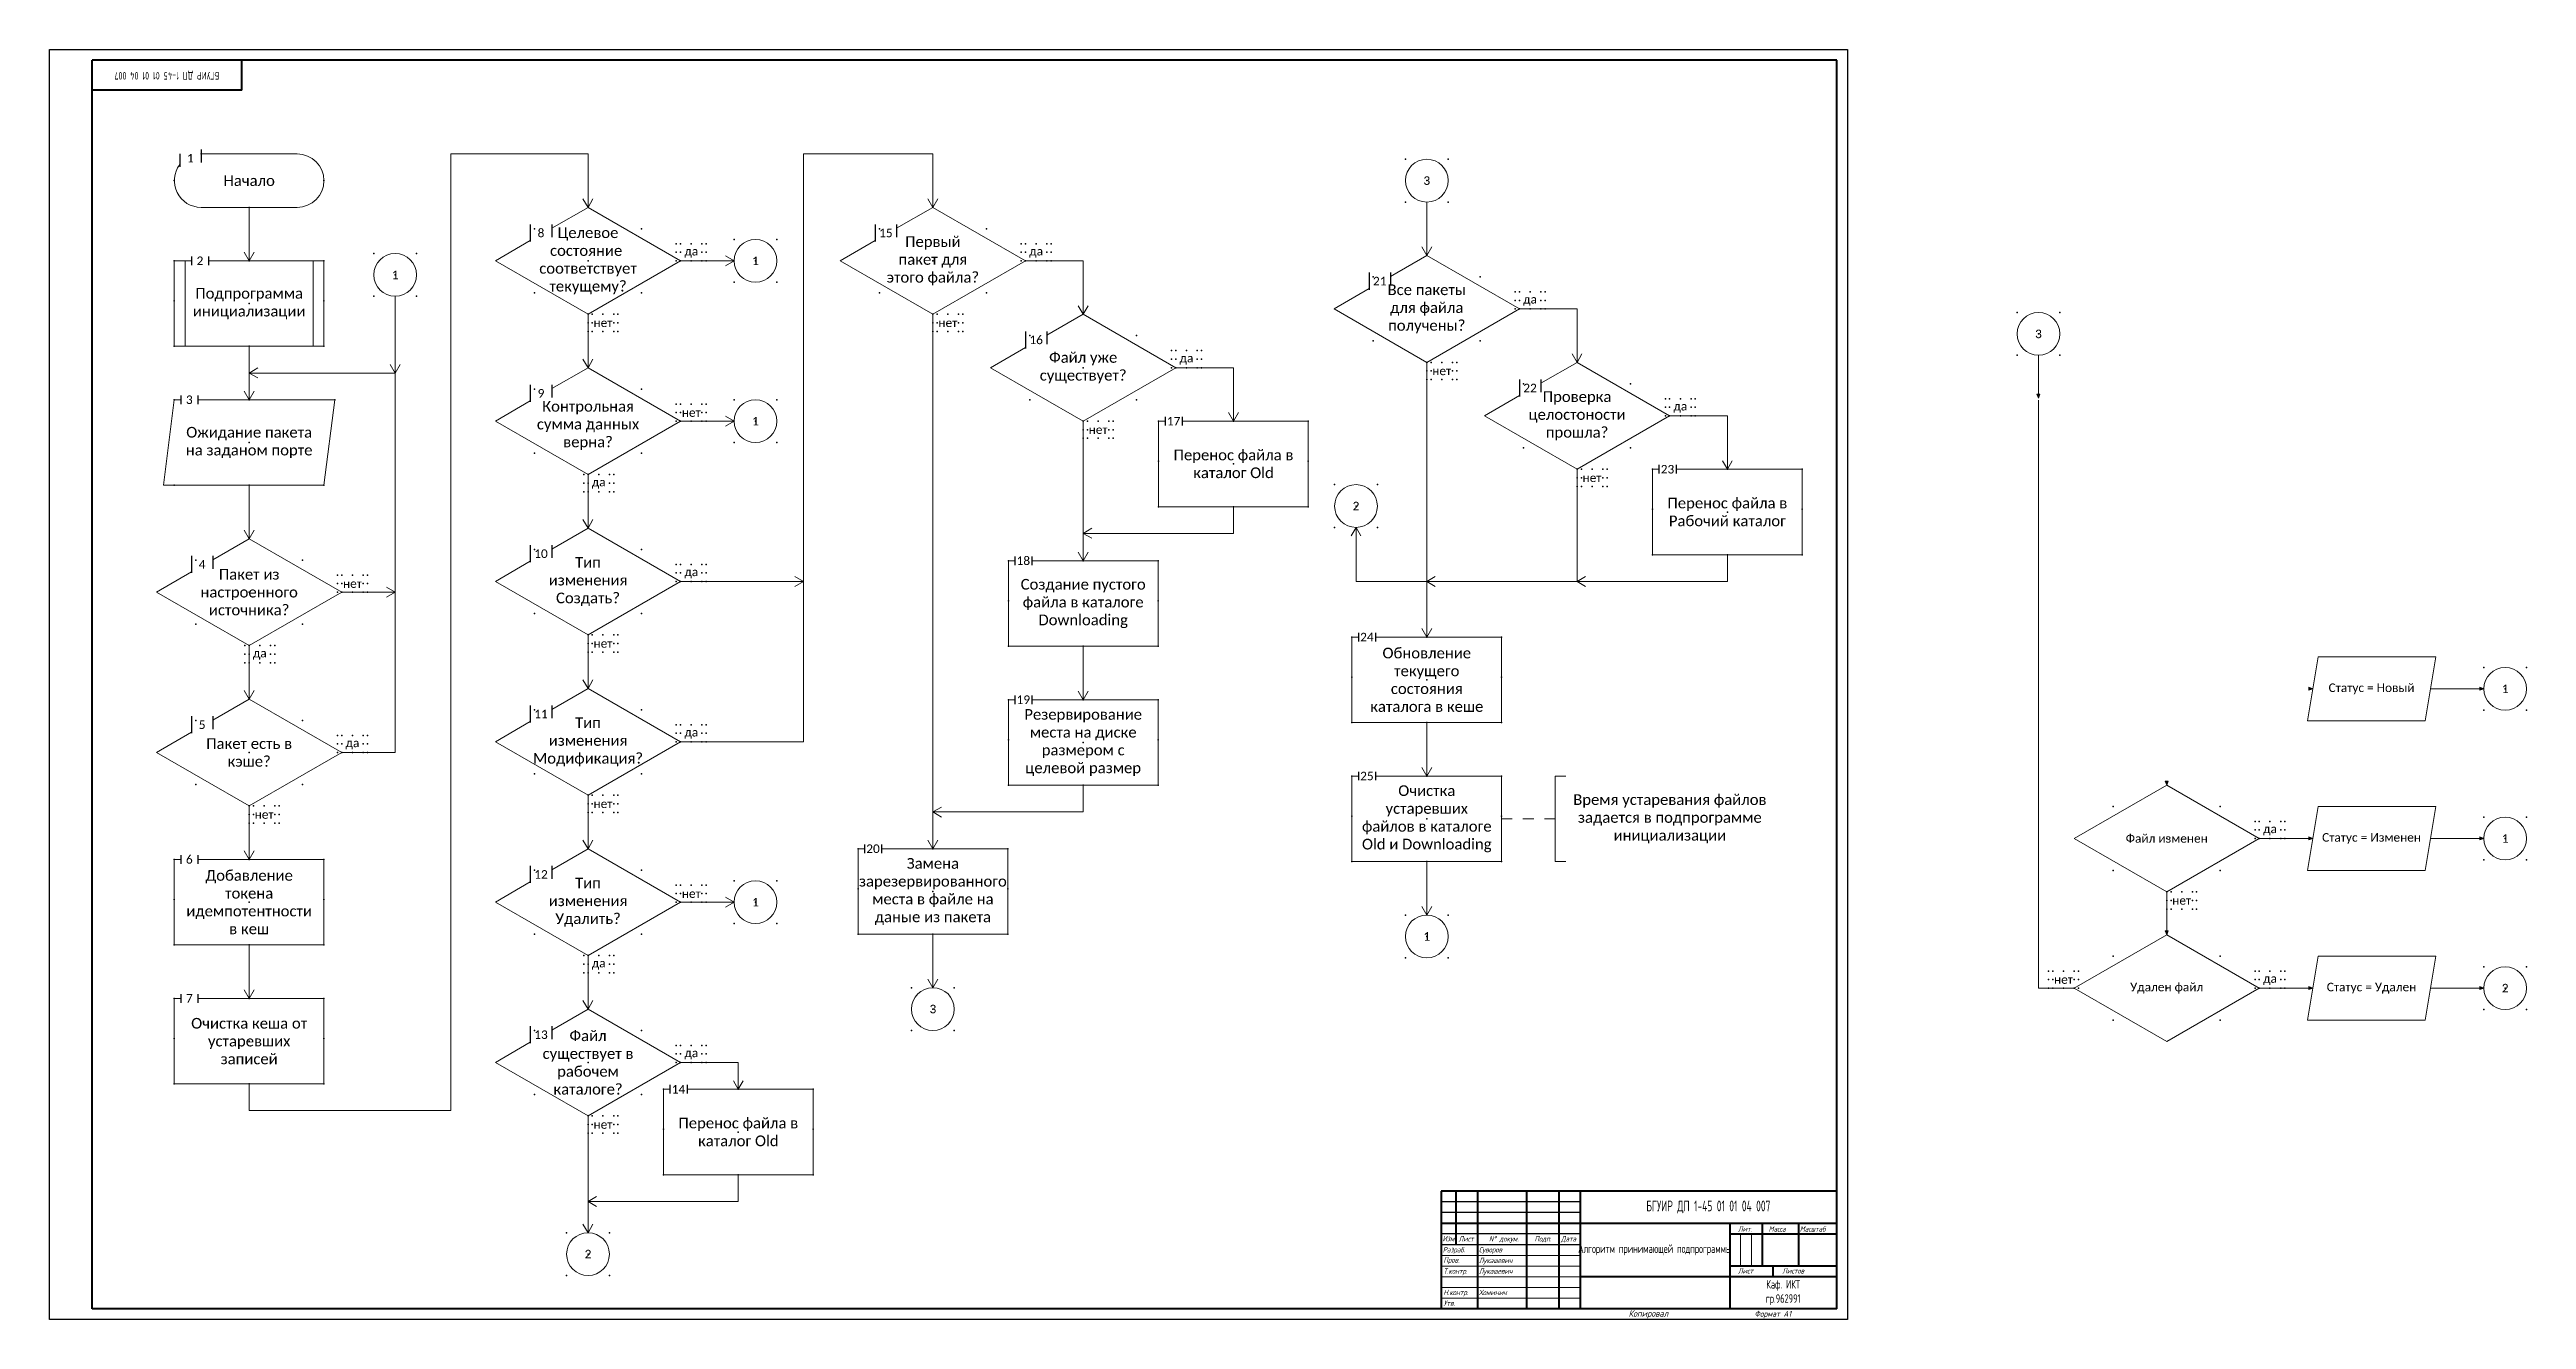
# Model space of a CAD drawing. Extents: x -1063 to 1165, y -1380 to -338.
# Drawn here: x -285 to 873, y -1314 to -720 of the extents above; entities that cross this region are included whole.
import ezdxf

# ---------------------------------------------------------------- set-up
doc = ezdxf.new("R2010")
doc.units = 0
doc.header["$MEASUREMENT"] = 0
doc.layers.get('0').update_dxf_attribs({"linetype": 'CONTINUOUS'})
doc.layers.add('KONTUR', color=7, linetype='CONTINUOUS')
doc.layers.add('Тонкие', color=7, linetype='CONTINUOUS')
doc.layers.add('Невидимка', color=131, linetype='CONTINUOUS', plot=False)
for name, color, linetype, lineweight in [('Основная', 7, 'CONTINUOUS', 40), ('Схема', 50, 'CONTINUOUS', 20), ('текст', 7, 'CONTINUOUS', 20), ('тонкая', 7, 'CONTINUOUS', 20)]:
    doc.layers.add(name, color=color, linetype=linetype, lineweight=lineweight)
doc.styles.add('ЕСКД', font='eskd15.shx', dxfattribs={"width": 0.8})
doc.styles.add('стиль1', font='romans.shx', dxfattribs={"width": 0.75, "oblique": 15, "height": 3.5})

msp = doc.modelspace()

# ---------------------------------------------------------------- texts
at = {"layer": 'Схема', "attachment_point": 5}
for s, width, gutter_width, insert, char_height in [('{\\fCalibri|b0|i0|c0|p34;1}', 10, 20, (-219.4, -771), 4), ('{\\fCalibri|b0|i0|c204|p34;Начало}', 37.5, 25, (-191.9, -781.5), 5), ('{\\fCalibri|b0|i0|c204|p34;3}', 20, 20, (358.9, -781.5), 4), ('{\\fCalibri|b0|i0|c204|p34;8}', 10, 20, (-55.4, -806), 4), ('{\\fCalibri|b0|i0|c204|p34;Целевое состояние  соответствует текущему\\fCalibri|b0|i0|c0|p34;?}', 50, 20, (-33.4, -819), 5), ('{\\fCalibri|b0|i0|c204|p34;15}', 10, 20, (105.9, -806), 4), ('{\\fCalibri|b0|i0|c204|p34;Первый \\fCalibri|b0|i0|c0|p34;\\P\\fCalibri|b0|i0|c204|p34;пакет для этого файла\\fCalibri|b0|i0|c0|p34;?}', 50, 20, (127.9, -819), 5), ('{\\fCalibri|b0|i0|c204|p34;2}', 10, 20, (-214.9, -819), 4), ('{\\fCalibri|b0|i0|c204|p34;да}', 10, 20, (14.9, -815), 4), ('{\\fCalibri|b0|i0|c0|p34;1}', 20, 20, (44.9, -819), 4), ('{\\fCalibri|b0|i0|c204|p34;да}', 10, 20, (176.2, -815), 4), ('{\\fCalibri|b0|i0|c204|p34;Подпрограмма инициализации}', 62.5, 25, (-191.9, -839), 5), ('{\\fCalibri|b0|i0|c0|p34;1}', 20, 20, (-123.6, -825.6), 4), ('{\\fCalibri|b0|i0|c0|p34;2\\fCalibri|b0|i0|c204|p34;1}', 10, 20, (336.9, -828.5), 4), ('{\\fCalibri|b0|i0|c204|p34;Все пакеты для файла получены\\fCalibri|b0|i0|c0|p34;?}', 50, 20, (358.9, -841.5), 5), ('{\\fCalibri|b0|i0|c204|p34;да}', 10, 20, (407.2, -837.5), 4), ('{\\fCalibri|b0|i0|c204|p34;нет}', 10, 20, (-26.4, -848), 4), ('{\\fCalibri|b0|i0|c204|p34;нет}', 10, 20, (134.9, -848), 4), ('{\\fCalibri|b0|i0|c204|p34;16}', 10, 20, (176.2, -856), 4), ('{\\fCalibri|b0|i0|c204|p34;3}', 20, 20, (645, -853.2), 4), ('{\\fCalibri|b0|i0|c204|p34;Файл уже существует\\fCalibri|b0|i0|c0|p34;?}', 50, 20, (198.2, -869), 5), ('{\\fCalibri|b0|i0|c204|p34;да}', 10, 20, (246.5, -865), 4), ('{\\fCalibri|b0|i0|c204|p34;9}', 10, 20, (-55.4, -881), 4), ('{\\fCalibri|b0|i0|c204|p34;нет}', 10, 20, (365.9, -870.5), 4), ('{\\fCalibri|b0|i0|c204|p34;нет}', 10, 20, (365.9, -870.5), 4), ('{\\fCalibri|b0|i0|c0|p34;2\\fCalibri|b0|i0|c204|p34;2}', 10, 20, (407.2, -878.5), 4), ('{\\fCalibri|b0|i0|c204|p34;Проверка целостоности прошла\\fCalibri|b0|i0|c0|p34;?}', 50, 20, (429.2, -891.5), 5), ('{\\fCalibri|b0|i0|c204|p34;3}', 10, 20, (-219.9, -884), 4), ('{\\fCalibri|b0|i0|c204|p34;Контрольная сумма данных верна?}', 50, 20, (-33.4, -896), 5), ('{\\fCalibri|b0|i0|c204|p34;нет}', 10, 20, (14.9, -890), 4), ('{\\fCalibri|b0|i0|c0|p34;1}', 20, 20, (44.9, -894), 4), ('{\\fCalibri|b0|i0|c204|p34;17}', 10, 20, (240.5, -894), 4), ('{\\fCalibri|b0|i0|c204|p34;да}', 10, 20, (477.5, -887.5), 4), ('{\\fCalibri|b0|i0|c204|p34;Ожидание пакета на заданом порте}', 62.5, 25, (-191.9, -904), 5), ('{\\fCalibri|b0|i0|c204|p34;нет}', 10, 20, (205.2, -898), 4), ('{\\fCalibri|b0|i0|c204|p34;Перенос файла в каталог \\fCalibri|b0|i0|c0|p34;Old}', 62.5, 25, (268.5, -914), 5), ('{\\fCalibri|b0|i0|c204|p34;23}', 10, 20, (471.5, -916.5), 4), ('{\\fCalibri|b0|i0|c204|p34;да}', 10, 20, (-28.4, -923), 4), ('{\\fCalibri|b0|i0|c204|p34;нет}', 10, 20, (436.2, -920.5), 4), ('{\\fCalibri|b0|i0|c204|p34;2}', 20, 20, (325.8, -933.7), 4), ('{\\fCalibri|b0|i0|c204|p34;Перенос файла в Рабочий каталог}', 62.5, 25, (499.5, -936.5), 5), ('{\\fCalibri|b0|i0|c204|p34;4}', 10, 20, (-213.9, -961), 4), ('{\\fCalibri|b0|i0|c204|p34;10}', 10, 20, (-55.4, -956), 4), ('{\\fCalibri|b0|i0|c204|p34;Тип изменения Создать?}', 50, 20, (-33.4, -969), 5), ('{\\fCalibri|b0|i0|c204|p34;18}', 10, 20, (170.2, -959.3), 4), ('{\\fCalibri|b0|i0|c204|p34;Пакет из настроенного источника\\fCalibri|b0|i0|c0|p34;?}', 50, 20, (-191.9, -974), 5), ('{\\fCalibri|b0|i0|c204|p34;нет}', 10, 20, (-143.6, -970), 4), ('{\\fCalibri|b0|i0|c204|p34;да}', 10, 20, (14.9, -965), 4), ('{\\fCalibri|b0|i0|c204|p34;Создание пустого файла в каталоге \\fCalibri|b0|i0|c0|p34;Downloading}', 62.5, 25, (198.2, -979.3), 5), ('{\\fCalibri|b0|i0|c204|p34;24}', 10, 20, (330.9, -995), 4), ('{\\fCalibri|b0|i0|c204|p34;да}', 10, 20, (-186.9, -1003), 4), ('{\\fCalibri|b0|i0|c204|p34;нет}', 10, 20, (-26.4, -998), 4), ('{\\fCalibri|b0|i0|c204|p34;Обновление текущего состояния каталога в кеше}', 62.5, 25, (358.9, -1015), 5), ('{\\fCalibri|b0|i0|c204|p34;Статус = Новый}', 50, 20, (800.8, -1019.2), 4), ('{\\fCalibri|b0|i0|c204|p34;1}', 20, 20, (863.3, -1019.2), 4), ('{\\fCalibri|b0|i0|c204|p34;11}', 10, 20, (-55.4, -1031), 4), ('{\\fCalibri|b0|i0|c204|p34;19}', 10, 20, (170.2, -1024.3), 4), ('{\\fCalibri|b0|i0|c204|p34;Резервирование места на диске размером с целевой размер}', 62.5, 25, (198.2, -1044.3), 5), ('{\\fCalibri|b0|i0|c204|p34;5}', 10, 20, (-213.9, -1036), 4), ('{\\fCalibri|b0|i0|c204|p34;Пакет есть в кэше\\fCalibri|b0|i0|c0|p34;?}', 50, 20, (-191.9, -1049), 5), ('{\\fCalibri|b0|i0|c204|p34;Тип изменения Модификация\\fCalibri|b0|i0|c0|p34;?}', 50, 20, (-33.4, -1044), 5), ('{\\fCalibri|b0|i0|c204|p34;да}', 10, 20, (14.9, -1040), 4), ('{\\fCalibri|b0|i0|c204|p34;да}', 10, 20, (-143.6, -1045), 4), ('{\\fCalibri|b0|i0|c204|p34;25}', 10, 20, (330.9, -1060), 4), ('{\\fCalibri|b0|i0|c204|p34;Очистка устаревших файлов в каталоге \\fCalibri|b0|i0|c0|p34;Old \\fCalibri|b0|i0|c204|p34;и \\fCalibri|b0|i0|c0|p34;Downloading}', 62.5, 25, (358.9, -1080), 5), ('{\\fCalibri|b0|i0|c204|p34;нет}', 10, 20, (-184.9, -1078), 4), ('{\\fCalibri|b0|i0|c204|p34;нет}', 10, 20, (-26.4, -1073), 4), ('{\\fCalibri|b0|i0|c204|p34;Время устаревания файлов задается в подпрограмме инициализации}', 100.578, 25, (472.6, -1080), 5), ('{\\fCalibri|b0|i0|c204|p34;Файл изменен}', 50, 20, (705, -1089.2), 4), ('{\\fCalibri|b0|i0|c204|p34;да}', 10, 20, (753.3, -1085.2), 4), ('{\\fCalibri|b0|i0|c204|p34;Статус = Изменен}', 50, 20, (800.8, -1089.2), 4), ('{\\fCalibri|b0|i0|c204|p34;1}', 20, 20, (863.3, -1089.2), 4), ('{\\fCalibri|b0|i0|c204|p34;6}', 10, 20, (-219.9, -1099), 4), ('{\\fCalibri|b0|i0|c204|p34;Замена зарезервированного места в файле на даные из пакета}', 62.5, 25, (127.9, -1114), 5), ('{\\fCalibri|b0|i0|c204|p34;20}', 10, 20, (99.9, -1094), 4), ('{\\fCalibri|b0|i0|c204|p34;Добавление токена\\fCalibri|b0|i0|c0|p34; \\fCalibri|b0|i0|c204|p34;идемпотентности в кеш}', 62.5, 25, (-191.9, -1119), 5), ('{\\fCalibri|b0|i0|c204|p34;12}', 10, 20, (-55.4, -1106), 4), ('{\\fCalibri|b0|i0|c204|p34;Тип изменения Удалить\\fCalibri|b0|i0|c0|p34;?}', 50, 20, (-33.4, -1119), 5), ('{\\fCalibri|b0|i0|c204|p34;нет}', 10, 20, (14.9, -1115), 4), ('{\\fCalibri|b0|i0|c0|p34;1}', 20, 20, (44.9, -1119), 4), ('{\\fCalibri|b0|i0|c204|p34;нет}', 10, 20, (712, -1118.2), 4), ('{\\fCalibri|b0|i0|c204|p34;1}', 20, 20, (358.9, -1135), 4), ('{\\fCalibri|b0|i0|c204|p34;да}', 10, 20, (-28.4, -1148), 4), ('{\\fCalibri|b0|i0|c204|p34;нет}', 10, 20, (656.7, -1155.2), 4), ('{\\fCalibri|b0|i0|c204|p34;Удален файл}', 50, 20, (705, -1159.2), 4), ('{\\fCalibri|b0|i0|c204|p34;да}', 10, 20, (753.3, -1155.2), 4), ('{\\fCalibri|b0|i0|c204|p34;Статус = Удален}', 50, 20, (800.8, -1159.2), 4), ('{\\fCalibri|b0|i0|c204|p34;2}', 20, 20, (863.3, -1159.2), 4), ('{\\fCalibri|b0|i0|c204|p34;7}', 10, 20, (-219.9, -1164), 4), ('{\\fCalibri|b0|i0|c204|p34;3}', 20, 20, (127.9, -1169), 4), ('{\\fCalibri|b0|i0|c204|p34;Очистка кеша от устаревших записей}', 62.5, 25, (-191.9, -1184), 5), ('{\\fCalibri|b0|i0|c204|p34;13}', 10, 20, (-55.4, -1181), 4), ('{\\fCalibri|b0|i0|c204|p34;Файл существует в рабочем каталоге\\fCalibri|b0|i0|c0|p34;?}', 50, 20, (-33.4, -1194), 5), ('{\\fCalibri|b0|i0|c204|p34;да}', 10, 20, (14.9, -1190), 4), ('{\\fCalibri|b0|i0|c0|p34;1\\fCalibri|b0|i0|c204|p34;4}', 10, 20, (8.9, -1206.5), 4), ('{\\fCalibri|b0|i0|c204|p34;нет}', 10, 20, (-26.4, -1223), 4), ('{\\fCalibri|b0|i0|c204|p34;Перенос файла в каталог \\fCalibri|b0|i0|c0|p34;Old}', 62.5, 25, (36.9, -1226.5), 5), ('{\\fCalibri|b0|i0|c204|p34;2}', 20, 20, (-33.4, -1283.6), 4)]:
    msp.add_mtext_dynamic_manual_height_columns(s, width=width, gutter_width=gutter_width, heights=[0], dxfattribs=dict(at, insert=insert, char_height=char_height))
at = {"layer": 'текст', "style": 'стиль1', "oblique": 15, "width": 0.75}
for s, height, p in [('Лит.', 2.5, (504.5, -1273.1)), ('Масса', 2.5, (518.8, -1273.1)), ('Масштаб', 2.5, (533.4, -1273.1)), ('Изм', 2.5, (366.3, -1277.6)), ('Разраб.', 2.5, (366.4, -1282.8)), ('Пров.', 2.5, (366.7, -1287.6)), ('Лист', 2.5, (373.8, -1277.7)), ('Лукашевич', 2.5, (383.3, -1287.8)), ('Суворов', 2.5, (383.3, -1282.8)), ('N%%d докум. ', 2.5, (388, -1277.7)), ('Подп.', 2.5, (409.3, -1277.7)), ('Дата', 2.5, (421.7, -1277.7)), ('Т.контр.', 2.5, (366.7, -1292.8)), ('Лукашевич', 2.5, (383.3, -1292.8)), ('Лист', 2.5, (504.5, -1292.7)), ('Листов', 2.5, (525.2, -1292.7)), ('Утв.', 2.5, (366.7, -1307.8)), ('Н.контр.', 2.5, (366.7, -1302.8)), ('Хоминич', 2.5, (383.3, -1302.8)), ('Копировал', 3, (453.3, -1312.9)), ('Формат А1', 2.75, (512.2, -1312.9))]:
    msp.add_text(s, height=height, dxfattribs=at).set_placement(p)
at = {"layer": 'Тонкие', "insert": (-230.4, -732.1), "char_height": 3.5, "attachment_point": 5, "rotation": 180, "style": 'ЕСКД'}
msp.add_mtext_dynamic_manual_height_columns('БГУИР ДП 1-45 01 01 04 007', width=70, gutter_width=20, heights=[0], dxfattribs=at)
at = {"layer": 'Тонкие', "attachment_point": 5, "style": 'ЕСКД'}
for s, width, insert, char_height in [('БГУИР ДП 1-45 01 01 04 007', 120, (490.6, -1261.6), 5), ('Алгоритм принимающей подпрограммы', 70, (465.6, -1281.6), 4), ('Каф. ИКТ\\Pгр.962991', 50, (525.6, -1301.6), 4)]:
    msp.add_mtext_dynamic_manual_height_columns(s, width=width, gutter_width=20, heights=[0], dxfattribs=dict(at, insert=insert, char_height=char_height))

# ---------------------------------------------------------------- hatches: boundary and pattern name
at = {"layer": 'Схема'}
h = msp.add_hatch(color=256, dxfattribs=at)
h.dxf.hatch_style = 1
h.paths.add_polyline_path([(645.7, -881.4), (645, -881.4), (645, -883.2)])
h.paths.add_polyline_path([(645, -881.4), (644.2, -881.4), (645, -883.2)])
h = msp.add_hatch(color=256, dxfattribs=at)
h.dxf.hatch_style = 1
h.paths.add_polyline_path([(771.5, -1018.4), (771.5, -1019.2), (773.3, -1019.2)])
h.paths.add_polyline_path([(771.5, -1019.2), (771.5, -1019.9), (773.3, -1019.2)])
h = msp.add_hatch(color=256, dxfattribs=at)
h.dxf.hatch_style = 1
h.paths.add_polyline_path([(851.5, -1018.4), (851.5, -1019.2), (853.3, -1019.2)])
h.paths.add_polyline_path([(851.5, -1019.2), (851.5, -1019.9), (853.3, -1019.2)])
h = msp.add_hatch(color=256, dxfattribs=at)
h.dxf.hatch_style = 1
h.paths.add_polyline_path([(705.7, -1062.4), (705, -1062.4), (705, -1064.2)])
h.paths.add_polyline_path([(705, -1062.4), (704.2, -1062.4), (705, -1064.2)])
h = msp.add_hatch(color=256, dxfattribs=at)
h.dxf.hatch_style = 1
h.paths.add_polyline_path([(771.5, -1088.4), (771.5, -1089.2), (773.3, -1089.2)])
h.paths.add_polyline_path([(771.5, -1089.2), (771.5, -1089.9), (773.3, -1089.2)])
h = msp.add_hatch(color=256, dxfattribs=at)
h.dxf.hatch_style = 1
h.paths.add_polyline_path([(851.5, -1088.4), (851.5, -1089.2), (853.3, -1089.2)])
h.paths.add_polyline_path([(851.5, -1089.2), (851.5, -1089.9), (853.3, -1089.2)])
h = msp.add_hatch(color=256, dxfattribs=at)
h.dxf.hatch_style = 1
h.paths.add_polyline_path([(705.7, -1132.4), (705, -1132.4), (705, -1134.2)])
h.paths.add_polyline_path([(705, -1132.4), (704.2, -1132.4), (705, -1134.2)])
h = msp.add_hatch(color=256, dxfattribs=at)
h.dxf.hatch_style = 1
h.paths.add_polyline_path([(771.5, -1158.4), (771.5, -1159.2), (773.3, -1159.2)])
h.paths.add_polyline_path([(771.5, -1159.2), (771.5, -1159.9), (773.3, -1159.2)])
h = msp.add_hatch(color=256, dxfattribs=at)
h.dxf.hatch_style = 1
h.paths.add_polyline_path([(851.5, -1158.4), (851.5, -1159.2), (853.3, -1159.2)])
h.paths.add_polyline_path([(851.5, -1159.2), (851.5, -1159.9), (853.3, -1159.2)])

# ---------------------------------------------------------------- linework, layer by layer
for p, q in [((430.7, -1259.2), (365.7, -1259.2)), ((430.7, -1264.2), (365.7, -1264.2)), ((430.7, -1274.2), (365.7, -1274.2)), ((430.7, -1279.2), (365.7, -1279.2)), ((500.7, -1309.2), (500.7, -1309.2))]:
    msp.add_line(p, q)
at = {"layer": 'KONTUR'}
for p, q in [((-285.3, -1314.2), (-285.3, -720.2)), ((-285.3, -720.2), (555.7, -720.2)), ((555.7, -720.2), (555.7, -1314.2)), ((555.7, -1314.2), (-285.3, -1314.2))]:
    msp.add_line(p, q, dxfattribs=at)
at = {"layer": 'Невидимка'}
for p, q in [((-224.4, -769), (-224.4, -775)), ((-214.4, -767), (-214.4, -773)), ((-60.4, -802), (-60.4, -810)), ((-50.4, -802), (-50.4, -808)), ((100.9, -802), (100.9, -810)), ((110.9, -802), (110.9, -808)), ((-218.9, -817), (-218.9, -821)), ((-210.9, -817), (-210.9, -821)), ((331.9, -824.5), (331.9, -832.5)), ((341.9, -824.5), (341.9, -830.5)), ((171.2, -852), (171.2, -860)), ((181.2, -852), (181.2, -858)), ((-60.4, -877), (-60.4, -885)), ((-50.4, -877), (-50.4, -883)), ((402.2, -874.5), (402.2, -882.5)), ((412.2, -874.5), (412.2, -880.5)), ((-223.9, -882), (-223.9, -886)), ((-215.9, -882), (-215.9, -886)), ((236.5, -892), (236.5, -896)), ((244.5, -892), (244.5, -896)), ((467.5, -914.5), (467.5, -918.5)), ((475.5, -914.5), (475.5, -918.5)), ((-218.9, -957), (-218.9, -965)), ((-208.9, -957), (-208.9, -963)), ((-60.4, -952), (-60.4, -960)), ((-50.4, -952), (-50.4, -958)), ((166.2, -957.3), (166.2, -961.3)), ((174.2, -957.3), (174.2, -961.3)), ((326.9, -993), (326.9, -997)), ((334.9, -993), (334.9, -997)), ((-60.4, -1027), (-60.4, -1035)), ((-50.4, -1027), (-50.4, -1033)), ((166.2, -1022.3), (166.2, -1026.3)), ((174.2, -1022.3), (174.2, -1026.3)), ((-218.9, -1032), (-218.9, -1040)), ((-208.9, -1032), (-208.9, -1038)), ((326.9, -1058), (326.9, -1062)), ((334.9, -1058), (334.9, -1062)), ((-223.9, -1097), (-223.9, -1101)), ((-215.9, -1097), (-215.9, -1101)), ((95.9, -1092), (95.9, -1096)), ((103.9, -1092), (103.9, -1096)), ((-60.4, -1102), (-60.4, -1110)), ((-50.4, -1102), (-50.4, -1108)), ((-223.9, -1162), (-223.9, -1166)), ((-215.9, -1162), (-215.9, -1166)), ((-60.4, -1177), (-60.4, -1185)), ((-50.4, -1177), (-50.4, -1183)), ((4.9, -1204.5), (4.9, -1208.5)), ((12.9, -1204.5), (12.9, -1208.5))]:
    msp.add_line(p, q, dxfattribs=at)
for p in [(-214.4, -769), (348.9, -771.5), (368.9, -771.5), (-226.9, -781.5), (-156.9, -781.5), (358.9, -781.5), (358.9, -781.5), (-191.9, -794), (348.9, -791.5), (368.9, -791.5), (-58.4, -804), (-8.4, -804), (7.9, -811), (9.9, -811), (14.9, -811), (19.9, -811), (21.9, -811), (34.9, -809), (54.9, -809), (102.9, -804), (152.9, -804), (169.2, -811), (171.2, -811), (176.2, -811), (181.2, -811), (183.2, -811), (-226.9, -819), (-191.9, -819), (-156.9, -819), (-133.6, -815.6), (-113.6, -815.6), (-33.4, -819), (7.9, -815), (7.9, -819), (9.9, -815), (9.9, -819), (14.9, -819), (19.9, -815), (19.9, -819), (21.9, -815), (21.9, -819), (44.9, -819), (44.9, -819), (127.9, -819), (169.2, -815), (169.2, -819), (171.2, -815), (171.2, -819), (176.2, -819), (181.2, -815), (181.2, -819), (183.2, -815), (183.2, -819), (-123.6, -825.6), (-123.6, -825.6), (-58.4, -834), (-8.4, -834), (34.9, -829), (54.9, -829), (102.9, -834), (152.9, -834), (333.9, -826.5), (383.9, -826.5), (400.2, -833.5), (402.2, -833.5), (407.2, -833.5), (412.2, -833.5), (414.2, -833.5), (-226.9, -837.7), (-191.9, -839), (-191.9, -839), (-156.9, -837.7), (-133.6, -835.6), (-113.6, -835.6), (-33.4, -844), (-31.4, -844), (-26.4, -844), (-21.4, -844), (-19.4, -844), (127.9, -844), (129.9, -844), (134.9, -844), (139.9, -844), (141.9, -844), (358.9, -841.5), (400.2, -837.5), (400.2, -841.5), (402.2, -837.5), (402.2, -841.5), (407.2, -841.5), (412.2, -837.5), (412.2, -841.5), (414.2, -837.5), (414.2, -841.5), (635, -843.2), (655, -843.2), (-33.4, -848), (-33.4, -852), (-31.4, -848), (-31.4, -852), (-26.4, -852), (-21.4, -848), (-21.4, -852), (-19.4, -848), (-19.4, -852), (127.9, -848), (127.9, -852), (129.9, -848), (129.9, -852), (134.9, -852), (139.9, -848), (139.9, -852), (141.9, -848), (141.9, -852), (173.2, -854), (223.2, -854), (333.9, -856.5), (383.9, -856.5), (645, -853.2), (645, -853.2), (-226.9, -859), (-191.9, -859), (-156.9, -859), (239.5, -861), (239.5, -865), (241.5, -861), (241.5, -865), (246.5, -861), (251.5, -861), (251.5, -865), (253.5, -861), (253.5, -865), (358.9, -866.5), (358.9, -866.5), (360.9, -866.5), (360.9, -866.5), (365.9, -866.5), (365.9, -866.5), (370.9, -866.5), (370.9, -866.5), (372.9, -866.5), (372.9, -866.5), (635, -863.2), (655, -863.2), (-58.4, -879), (-8.4, -879), (198.2, -869), (239.5, -869), (241.5, -869), (246.5, -869), (251.5, -869), (253.5, -869), (358.9, -870.5), (358.9, -870.5), (358.9, -874.5), (358.9, -874.5), (360.9, -870.5), (360.9, -870.5), (360.9, -874.5), (360.9, -874.5), (365.9, -874.5), (365.9, -874.5), (370.9, -870.5), (370.9, -870.5), (370.9, -874.5), (370.9, -874.5), (372.9, -870.5), (372.9, -870.5), (372.9, -874.5), (372.9, -874.5), (404.2, -876.5), (454.2, -876.5), (-226.9, -884), (-191.9, -884), (-151.9, -884), (7.9, -886), (7.9, -890), (9.9, -886), (9.9, -890), (14.9, -886), (19.9, -886), (19.9, -890), (21.9, -886), (21.9, -890), (34.9, -884), (54.9, -884), (173.2, -884), (223.2, -884), (429.2, -891.5), (470.5, -883.5), (470.5, -887.5), (470.5, -891.5), (472.5, -883.5), (472.5, -887.5), (472.5, -891.5), (477.5, -883.5), (477.5, -891.5), (482.5, -883.5), (482.5, -887.5), (482.5, -891.5), (484.5, -883.5), (484.5, -887.5), (484.5, -891.5), (-33.4, -894), (7.9, -894), (9.9, -894), (14.9, -894), (19.9, -894), (21.9, -894), (44.9, -894), (44.9, -894), (198.2, -894), (198.2, -898), (198.2, -902), (200.2, -894), (200.2, -898), (200.2, -902), (205.2, -894), (205.2, -902), (210.2, -894), (210.2, -898), (210.2, -902), (212.2, -894), (212.2, -898), (212.2, -902), (233.5, -894), (268.5, -894), (303.5, -894), (-191.9, -904), (-191.9, -904), (-58.4, -909), (-8.4, -909), (34.9, -904), (54.9, -904), (233.5, -912.7), (268.5, -914), (268.5, -914), (303.5, -912.7), (404.2, -906.5), (454.2, -906.5), (-226.9, -924), (-191.9, -924), (-156.9, -924), (-35.4, -919), (-35.4, -923), (-33.4, -919), (-33.4, -923), (-28.4, -919), (-23.4, -919), (-23.4, -923), (-21.4, -919), (-21.4, -923), (315.8, -923.7), (335.8, -923.7), (429.2, -916.5), (429.2, -920.5), (429.2, -924.5), (431.2, -916.5), (431.2, -920.5), (431.2, -924.5), (436.2, -916.5), (436.2, -924.5), (441.2, -916.5), (441.2, -920.5), (441.2, -924.5), (443.2, -916.5), (443.2, -920.5), (443.2, -924.5), (464.5, -916.5), (499.5, -916.5), (534.5, -916.5), (-35.4, -927), (-33.4, -927), (-28.4, -927), (-23.4, -927), (-21.4, -927), (233.5, -934), (268.5, -934), (303.5, -934), (325.8, -933.7), (325.8, -933.7), (464.5, -935.2), (499.5, -936.5), (499.5, -936.5), (534.5, -935.2), (315.8, -943.7), (335.8, -943.7), (-216.9, -959), (-166.9, -959), (-58.4, -954), (-8.4, -954), (7.9, -961), (9.9, -961), (14.9, -961), (19.9, -961), (21.9, -961), (163.2, -959.3), (198.2, -959.3), (233.2, -959.3), (464.5, -956.5), (499.5, -956.5), (534.5, -956.5), (-150.6, -966), (-150.6, -970), (-148.6, -966), (-148.6, -970), (-143.6, -966), (-138.6, -966), (-138.6, -970), (-136.6, -966), (-136.6, -970), (-33.4, -969), (7.9, -965), (7.9, -969), (9.9, -965), (9.9, -969), (14.9, -969), (19.9, -965), (19.9, -969), (21.9, -965), (21.9, -969), (-191.9, -974), (-150.6, -974), (-148.6, -974), (-143.6, -974), (-138.6, -974), (-136.6, -974), (-58.4, -984), (-8.4, -984), (163.2, -978.1), (198.2, -979.3), (198.2, -979.3), (233.2, -978.1), (-216.9, -989), (-166.9, -989), (-33.4, -994), (-31.4, -994), (-26.4, -994), (-21.4, -994), (-19.4, -994), (323.9, -995), (358.9, -995), (393.9, -995), (-193.9, -999), (-193.9, -1003), (-193.9, -1007), (-191.9, -999), (-191.9, -1003), (-191.9, -1007), (-186.9, -999), (-186.9, -1007), (-181.9, -999), (-181.9, -1003), (-181.9, -1007), (-179.9, -999), (-179.9, -1003), (-179.9, -1007), (-33.4, -998), (-33.4, -1002), (-31.4, -998), (-31.4, -1002), (-26.4, -1002), (-21.4, -998), (-21.4, -1002), (-19.4, -998), (-19.4, -1002), (163.2, -999.3), (198.2, -999.3), (233.2, -999.3), (323.9, -1013.7), (358.9, -1015), (358.9, -1015), (393.9, -1013.7), (853.3, -1009.2), (863.3, -1019.2), (863.3, -1019.2), (873.3, -1009.2), (-58.4, -1029), (-8.4, -1029), (163.2, -1024.3), (198.2, -1024.3), (233.2, -1024.3), (853.3, -1029.2), (873.3, -1029.2), (-216.9, -1034), (-166.9, -1034), (-150.6, -1041), (-148.6, -1041), (-143.6, -1041), (-138.6, -1041), (-136.6, -1041), (7.9, -1036), (7.9, -1040), (9.9, -1036), (9.9, -1040), (14.9, -1036), (19.9, -1036), (19.9, -1040), (21.9, -1036), (21.9, -1040), (323.9, -1035), (358.9, -1035), (393.9, -1035), (-191.9, -1049), (-150.6, -1045), (-150.6, -1049), (-148.6, -1045), (-148.6, -1049), (-143.6, -1049), (-138.6, -1045), (-138.6, -1049), (-136.6, -1045), (-136.6, -1049), (-33.4, -1044), (7.9, -1044), (9.9, -1044), (14.9, -1044), (19.9, -1044), (21.9, -1044), (163.2, -1043.1), (198.2, -1044.3), (198.2, -1044.3), (233.2, -1043.1), (-216.9, -1064), (-166.9, -1064), (-58.4, -1059), (-8.4, -1059), (163.2, -1064.3), (198.2, -1064.3), (233.2, -1064.3), (323.9, -1060), (358.9, -1060), (393.9, -1060), (-191.9, -1074), (-189.9, -1074), (-184.9, -1074), (-179.9, -1074), (-177.9, -1074), (-33.4, -1069), (-33.4, -1073), (-33.4, -1077), (-31.4, -1069), (-31.4, -1073), (-31.4, -1077), (-26.4, -1069), (-26.4, -1077), (-21.4, -1069), (-21.4, -1073), (-21.4, -1077), (-19.4, -1069), (-19.4, -1073), (-19.4, -1077), (680, -1074.2), (730, -1074.2), (-191.9, -1078), (-191.9, -1082), (-189.9, -1078), (-189.9, -1082), (-184.9, -1082), (-179.9, -1078), (-179.9, -1082), (-177.9, -1078), (-177.9, -1082), (323.9, -1078.7), (358.9, -1080), (358.9, -1080), (393.9, -1078.7), (746.3, -1081.2), (746.3, -1085.2), (748.3, -1081.2), (748.3, -1085.2), (753.3, -1081.2), (758.3, -1081.2), (758.3, -1085.2), (760.3, -1081.2), (760.3, -1085.2), (853.3, -1079.2), (873.3, -1079.2), (-226.9, -1099), (-191.9, -1099), (-156.9, -1099), (92.9, -1094), (127.9, -1094), (162.9, -1094), (323.9, -1100), (358.9, -1100), (393.9, -1100), (705, -1089.2), (746.3, -1089.2), (748.3, -1089.2), (753.3, -1089.2), (758.3, -1089.2), (760.3, -1089.2), (853.3, -1099.2), (863.3, -1089.2), (863.3, -1089.2), (873.3, -1099.2), (-58.4, -1104), (-8.4, -1104), (7.9, -1111), (9.9, -1111), (14.9, -1111), (19.9, -1111), (21.9, -1111), (34.9, -1109), (54.9, -1109), (680, -1104.2), (730, -1104.2), (-226.9, -1117.7), (-191.9, -1119), (-191.9, -1119), (-156.9, -1117.7), (-33.4, -1119), (7.9, -1115), (7.9, -1119), (9.9, -1115), (9.9, -1119), (14.9, -1119), (19.9, -1115), (19.9, -1119), (21.9, -1115), (21.9, -1119), (44.9, -1119), (44.9, -1119), (92.9, -1112.7), (127.9, -1114), (127.9, -1114), (162.9, -1112.7), (705, -1114.2), (705, -1118.2), (705, -1122.2), (707, -1114.2), (707, -1118.2), (707, -1122.2), (712, -1114.2), (712, -1122.2), (717, -1114.2), (717, -1118.2), (717, -1122.2), (719, -1114.2), (719, -1118.2), (719, -1122.2), (-58.4, -1134), (-8.4, -1134), (34.9, -1129), (54.9, -1129), (92.9, -1134), (127.9, -1134), (162.9, -1134), (348.9, -1125), (358.9, -1135), (358.9, -1135), (368.9, -1125), (-226.9, -1139), (-191.9, -1139), (-156.9, -1139), (-35.4, -1144), (-33.4, -1144), (-28.4, -1144), (-23.4, -1144), (-21.4, -1144), (348.9, -1145), (368.9, -1145), (680, -1144.2), (730, -1144.2), (-35.4, -1148), (-35.4, -1152), (-33.4, -1148), (-33.4, -1152), (-28.4, -1152), (-23.4, -1148), (-23.4, -1152), (-21.4, -1148), (-21.4, -1152), (649.7, -1151.2), (649.7, -1155.2), (651.7, -1151.2), (651.7, -1155.2), (656.7, -1151.2), (661.7, -1151.2), (661.7, -1155.2), (663.7, -1151.2), (663.7, -1155.2), (746.3, -1151.2), (746.3, -1155.2), (748.3, -1151.2), (748.3, -1155.2), (753.3, -1151.2), (758.3, -1151.2), (758.3, -1155.2), (760.3, -1151.2), (760.3, -1155.2), (853.3, -1149.2), (873.3, -1149.2), (-226.9, -1164), (-191.9, -1164), (-156.9, -1164), (117.9, -1159), (127.9, -1169), (127.9, -1169), (137.9, -1159), (649.7, -1159.2), (651.7, -1159.2), (656.7, -1159.2), (661.7, -1159.2), (663.7, -1159.2), (705, -1159.2), (746.3, -1159.2), (748.3, -1159.2), (753.3, -1159.2), (758.3, -1159.2), (760.3, -1159.2), (853.3, -1169.2), (863.3, -1159.2), (863.3, -1159.2), (873.3, -1169.2), (-58.4, -1179), (-8.4, -1179), (117.9, -1179), (137.9, -1179), (680, -1174.2), (730, -1174.2), (-226.9, -1182.7), (-191.9, -1184), (-191.9, -1184), (-156.9, -1182.7), (7.9, -1186), (7.9, -1190), (9.9, -1186), (9.9, -1190), (14.9, -1186), (19.9, -1186), (19.9, -1190), (21.9, -1186), (21.9, -1190), (-226.9, -1204), (-191.9, -1204), (-156.9, -1204), (-33.4, -1194), (7.9, -1194), (9.9, -1194), (14.9, -1194), (19.9, -1194), (21.9, -1194), (-58.4, -1209), (-8.4, -1209), (1.9, -1206.5), (36.9, -1206.5), (71.9, -1206.5), (-33.4, -1219), (-33.4, -1223), (-33.4, -1227), (-31.4, -1219), (-31.4, -1223), (-31.4, -1227), (-26.4, -1219), (-26.4, -1227), (-21.4, -1219), (-21.4, -1223), (-21.4, -1227), (-19.4, -1219), (-19.4, -1223), (-19.4, -1227), (1.9, -1225.2), (36.9, -1226.5), (36.9, -1226.5), (71.9, -1225.2), (1.9, -1246.5), (36.9, -1246.5), (71.9, -1246.5), (-43.4, -1273.6), (-23.4, -1273.6), (-33.4, -1283.6), (-33.4, -1283.6), (-43.4, -1293.6), (-23.4, -1293.6)]:
    msp.add_point(p, dxfattribs=at)
at = {"layer": 'Основная'}
for p, q in [((-265.3, -1269.2), (-265.3, -725.2)), ((550.7, -725.2), (-265.3, -725.2)), ((-195.3, -739.2), (-195.3, -725.2)), ((550.7, -1309.2), (550.7, -725.2)), ((-195.3, -739.2), (-265.3, -739.2)), ((365.7, -1254.2), (365.7, -1309.2)), ((550.7, -1254.2), (365.7, -1254.2)), ((372.7, -1279.2), (372.7, -1254.2)), ((382.7, -1254.2), (382.7, -1309.2)), ((405.7, -1309.2), (405.7, -1254.2)), ((420.7, -1254.2), (420.7, -1309.2)), ((430.7, -1254.2), (430.7, -1309.2)), ((-265.3, -1309.2), (-265.3, -1269.2)), ((365.7, -1269.2), (550.7, -1269.2)), ((500.7, -1269.2), (500.7, -1309.2)), ((500.7, -1274.2), (550.7, -1274.2)), ((515.7, -1269.2), (515.7, -1289.2)), ((532.7, -1269.2), (532.7, -1289.2)), ((550.7, -1294.2), (430.7, -1294.2)), ((550.7, -1289.2), (500.7, -1289.2)), ((520.7, -1289.2), (520.7, -1294.2)), ((550.7, -1309.2), (-265.3, -1309.2))]:
    msp.add_line(p, q, dxfattribs=at)
at = {"layer": 'Схема'}
for p, q in [((-214.4, -769), (-169.4, -769)), ((-97.5, -769), (-97.5, -1216.5)), ((-33.4, -769), (-97.5, -769)), ((-33.4, -769), (-33.4, -794)), ((-33.4, -769), (-33.4, -794)), ((127.9, -769), (67.4, -769)), ((67.4, -769), (67.4, -1044)), ((127.9, -769), (127.9, -794)), ((127.9, -769), (127.9, -794)), ((-214.4, -794), (-169.4, -794)), ((-191.9, -794), (-191.9, -819)), ((-33.4, -794), (-50.4, -803.8)), ((-33.4, -794), (-35.8, -790)), ((-33.4, -794), (-31.1, -790)), ((-33.4, -794), (9.9, -819)), ((127.9, -794), (110.9, -803.8)), ((127.9, -794), (125.5, -790)), ((127.9, -794), (130.2, -790)), ((127.9, -794), (171.2, -819)), ((358.9, -791.5), (358.9, -816.5)), ((358.9, -791.5), (358.9, -816.5)), ((-60.4, -809.5), (-76.7, -819)), ((100.9, -809.5), (84.6, -819)), ((-226.9, -819), (-218.9, -819)), ((-226.9, -819), (-226.9, -859)), ((-221.9, -819), (-221.9, -859)), ((-210.9, -819), (-156.9, -819)), ((-191.9, -819), (-194.2, -815)), ((-191.9, -819), (-189.6, -815)), ((-161.9, -819), (-161.9, -859)), ((-156.9, -819), (-156.9, -859)), ((-33.4, -844), (-76.7, -819)), ((-33.4, -844), (9.9, -819)), ((9.9, -819), (34.9, -819)), ((34.9, -819), (30.9, -816.6)), ((34.9, -819), (30.9, -821.3)), ((127.9, -844), (84.6, -819)), ((127.9, -844), (171.2, -819)), ((171.2, -819), (198.2, -819)), ((198.2, -819), (198.2, -844)), ((198.2, -819), (198.2, -844)), ((358.9, -816.5), (341.9, -826.3)), ((358.9, -816.5), (356.6, -812.5)), ((358.9, -816.5), (361.2, -812.5)), ((358.9, -816.5), (402.2, -841.5)), ((331.9, -832), (315.6, -841.5)), ((-123.6, -871.5), (-123.6, -835.6)), ((-33.4, -844), (-33.4, -869)), ((127.9, -844), (127.9, -1094)), ((198.2, -844), (181.2, -853.8)), ((198.2, -844), (195.8, -840)), ((198.2, -844), (200.5, -840)), ((198.2, -844), (241.5, -869)), ((358.9, -866.5), (315.6, -841.5)), ((358.9, -866.5), (402.2, -841.5)), ((402.2, -841.5), (429.2, -841.5)), ((429.2, -841.5), (429.2, -866.5)), ((429.2, -841.5), (429.2, -866.5)), ((-226.9, -859), (-156.9, -859)), ((-191.9, -871.5), (-191.9, -859)), ((-123.6, -871.5), (-125.9, -867.5)), ((-123.6, -871.5), (-121.3, -867.5)), ((-33.4, -869), (-35.8, -865)), ((-33.4, -869), (-31.1, -865)), ((171.2, -859.5), (154.9, -869)), ((358.9, -866.5), (358.9, -919)), ((429.2, -866.5), (412.2, -876.3)), ((429.2, -866.5), (426.9, -862.5)), ((429.2, -866.5), (431.5, -862.5)), ((429.2, -866.5), (472.5, -891.5)), ((645, -863.2), (645, -883.2)), ((-191.9, -884), (-194.2, -880)), ((-191.9, -871.5), (-187.9, -869.1)), ((-191.9, -871.5), (-191.9, -884)), ((-191.9, -871.5), (-123.6, -871.5)), ((-191.9, -871.5), (-187.9, -873.8)), ((-191.9, -884), (-189.6, -880)), ((-123.6, -1049), (-123.6, -871.5)), ((-33.4, -869), (-50.4, -878.8)), ((-33.4, -869), (9.9, -894)), ((198.2, -894), (154.9, -869)), ((198.2, -894), (241.5, -869)), ((241.5, -869), (268.5, -869)), ((268.5, -869), (268.5, -894)), ((268.5, -869), (268.5, -894)), ((-226.9, -884), (-231.9, -924)), ((-226.9, -884), (-223.9, -884)), ((-215.9, -884), (-151.9, -884)), ((-151.9, -884), (-156.9, -924)), ((-60.4, -884.5), (-76.7, -894)), ((34.9, -894), (30.9, -891.6)), ((268.5, -894), (266.1, -890)), ((268.5, -894), (270.8, -890)), ((402.2, -882), (385.9, -891.5)), ((429.2, -916.5), (385.9, -891.5)), ((429.2, -916.5), (472.5, -891.5)), ((472.5, -891.5), (499.5, -891.5)), ((499.5, -891.5), (499.5, -916.5)), ((499.5, -891.5), (499.5, -916.5)), ((644.2, -881.4), (645, -883.2)), ((644.2, -881.4), (645.7, -881.4)), ((645.7, -881.4), (645, -883.2)), ((645, -884.2), (645, -1159.2)), ((-33.4, -919), (-76.7, -894)), ((-33.4, -919), (9.9, -894)), ((9.9, -894), (34.9, -894)), ((34.9, -894), (30.9, -896.3)), ((198.2, -894), (198.2, -959.3)), ((233.5, -894), (236.5, -894)), ((233.5, -894), (233.5, -934)), ((244.5, -894), (303.5, -894)), ((303.5, -894), (303.5, -934)), ((499.5, -916.5), (497.2, -912.5)), ((499.5, -916.5), (501.8, -912.5)), ((-231.9, -924), (-156.9, -924)), ((-191.9, -924), (-191.9, -949)), ((-33.4, -919), (-33.4, -944)), ((-33.4, -919), (-33.4, -944)), ((358.9, -919), (358.9, -969)), ((429.2, -916.5), (429.2, -969)), ((464.5, -916.5), (467.5, -916.5)), ((464.5, -916.5), (464.5, -956.5)), ((475.5, -916.5), (534.5, -916.5)), ((534.5, -916.5), (534.5, -956.5)), ((233.5, -934), (303.5, -934)), ((268.5, -934), (268.5, -946.5)), ((-191.9, -949), (-208.9, -958.8)), ((-191.9, -949), (-194.2, -945)), ((-191.9, -949), (-189.6, -945)), ((-191.9, -949), (-148.6, -974)), ((-33.4, -944), (-50.4, -953.8)), ((-33.4, -944), (-35.8, -940)), ((-33.4, -944), (-31.1, -940)), ((-33.4, -944), (9.9, -969)), ((198.2, -946.5), (202.2, -944.1)), ((268.5, -946.5), (198.2, -946.5)), ((198.2, -946.5), (202.2, -948.8)), ((325.8, -943.7), (323.5, -947.7)), ((325.8, -943.7), (325.8, -969)), ((325.8, -943.7), (328.1, -947.7)), ((-60.4, -959.5), (-76.7, -969)), ((163.2, -959.3), (166.2, -959.3)), ((163.2, -959.3), (163.2, -999.3)), ((174.2, -959.3), (233.2, -959.3)), ((198.2, -959.3), (195.8, -955.3)), ((198.2, -959.3), (200.5, -955.3)), ((233.2, -959.3), (233.2, -999.3)), ((464.5, -956.5), (534.5, -956.5)), ((499.5, -956.5), (499.5, -969)), ((-218.9, -964.5), (-235.2, -974)), ((-123.6, -974), (-127.6, -971.6)), ((-33.4, -994), (-76.7, -969)), ((-33.4, -994), (9.9, -969)), ((9.9, -969), (67.4, -969)), ((67.4, -969), (63.4, -966.6)), ((67.4, -969), (63.4, -971.3)), ((358.9, -969), (325.8, -969)), ((358.9, -969), (362.9, -966.6)), ((429.2, -969), (358.9, -969)), ((358.9, -969), (358.9, -995)), ((358.9, -969), (362.9, -971.3)), ((429.2, -969), (433.2, -966.6)), ((499.5, -969), (429.2, -969)), ((429.2, -969), (433.2, -971.3)), ((-191.9, -999), (-235.2, -974)), ((-191.9, -999), (-148.6, -974)), ((-148.6, -974), (-123.6, -974)), ((-123.6, -974), (-127.6, -976.3)), ((-33.4, -994), (-33.4, -1019)), ((-33.4, -994), (-33.4, -1019)), ((323.9, -995), (326.9, -995)), ((323.9, -995), (323.9, -1035)), ((334.9, -995), (393.9, -995)), ((358.9, -995), (356.6, -991)), ((358.9, -995), (361.2, -991)), ((393.9, -995), (393.9, -1035)), ((-191.9, -999), (-191.9, -1024)), ((163.2, -999.3), (233.2, -999.3)), ((198.2, -999.3), (198.2, -1024.3)), ((770.8, -1034.2), (775.8, -1004.2)), ((775.8, -1004.2), (825.8, -1004.2)), ((825.8, -1004.2), (830.8, -1004.2)), ((830.8, -1004.2), (825.8, -1034.2)), ((-33.4, -1019), (-50.4, -1028.8)), ((-33.4, -1019), (-35.8, -1015)), ((-33.4, -1019), (-31.1, -1015)), ((-33.4, -1019), (9.9, -1044)), ((771.5, -1018.4), (773.3, -1019.2)), ((771.5, -1019.9), (771.5, -1018.4)), ((771.5, -1019.9), (773.3, -1019.2)), ((828.3, -1019.2), (853.3, -1019.2)), ((851.5, -1018.4), (853.3, -1019.2)), ((851.5, -1019.9), (851.5, -1018.4)), ((851.5, -1019.9), (853.3, -1019.2)), ((-191.9, -1024), (-208.9, -1033.8)), ((-191.9, -1024), (-194.2, -1020)), ((-191.9, -1024), (-189.6, -1020)), ((-191.9, -1024), (-148.6, -1049)), ((163.2, -1024.3), (166.2, -1024.3)), ((163.2, -1024.3), (163.2, -1064.3)), ((174.2, -1024.3), (233.2, -1024.3)), ((198.2, -1024.3), (195.8, -1020.3)), ((198.2, -1024.3), (200.5, -1020.3)), ((233.2, -1024.3), (233.2, -1064.3)), ((-218.9, -1039.5), (-235.2, -1049)), ((-60.4, -1034.5), (-76.7, -1044)), ((323.9, -1035), (393.9, -1035)), ((358.9, -1035), (358.9, -1060)), ((775.8, -1034.2), (770.8, -1034.2)), ((825.8, -1034.2), (775.8, -1034.2)), ((-191.9, -1074), (-235.2, -1049)), ((-191.9, -1074), (-148.6, -1049)), ((-148.6, -1049), (-123.6, -1049)), ((-33.4, -1069), (-76.7, -1044)), ((-33.4, -1069), (9.9, -1044)), ((9.9, -1044), (67.4, -1044)), ((163.2, -1064.3), (233.2, -1064.3)), ((198.2, -1064.3), (198.2, -1076.8)), ((323.9, -1060), (326.9, -1060)), ((323.9, -1060), (323.9, -1100)), ((334.9, -1060), (393.9, -1060)), ((358.9, -1060), (356.6, -1056)), ((358.9, -1060), (361.2, -1056)), ((393.9, -1060), (393.9, -1100)), ((418.9, -1060), (423.9, -1060)), ((418.9, -1060), (418.9, -1100)), ((705, -1064.2), (661.7, -1089.2)), ((704.2, -1062.4), (705, -1064.2)), ((704.2, -1062.4), (705.7, -1062.4)), ((705.7, -1062.4), (705, -1064.2)), ((705, -1064.2), (748.3, -1089.2)), ((-191.9, -1074), (-191.9, -1099)), ((-191.9, -1074), (-191.9, -1099)), ((-33.4, -1069), (-33.4, -1094)), ((-33.4, -1069), (-33.4, -1094)), ((127.9, -1076.8), (131.9, -1074.5)), ((198.2, -1076.8), (127.9, -1076.8)), ((127.9, -1076.8), (131.9, -1079.2)), ((770.8, -1104.2), (775.8, -1074.2)), ((775.8, -1074.2), (825.8, -1074.2)), ((825.8, -1074.2), (830.8, -1074.2)), ((830.8, -1074.2), (825.8, -1104.2)), ((393.9, -1080), (398.9, -1080)), ((403.9, -1080), (408.9, -1080)), ((413.9, -1080), (418.9, -1080)), ((771.5, -1088.4), (773.3, -1089.2)), ((771.5, -1089.9), (771.5, -1088.4)), ((851.5, -1088.4), (853.3, -1089.2)), ((851.5, -1089.9), (851.5, -1088.4)), ((-226.9, -1099), (-223.9, -1099)), ((-226.9, -1099), (-226.9, -1139)), ((-215.9, -1099), (-156.9, -1099)), ((-191.9, -1099), (-194.2, -1095)), ((-191.9, -1099), (-189.6, -1095)), ((-156.9, -1099), (-156.9, -1139)), ((-33.4, -1094), (-50.4, -1103.8)), ((-33.4, -1094), (-35.8, -1090)), ((-33.4, -1094), (-31.1, -1090)), ((-33.4, -1094), (9.9, -1119)), ((92.9, -1094), (95.9, -1094)), ((92.9, -1094), (92.9, -1134)), ((103.9, -1094), (162.9, -1094)), ((127.9, -1094), (125.5, -1090)), ((127.9, -1094), (130.2, -1090)), ((162.9, -1094), (162.9, -1134)), ((323.9, -1100), (393.9, -1100)), ((358.9, -1100), (358.9, -1125)), ((418.9, -1100), (423.9, -1100)), ((705, -1114.2), (661.7, -1089.2)), ((705, -1114.2), (748.3, -1089.2)), ((748.3, -1089.2), (773.3, -1089.2)), ((771.5, -1089.9), (773.3, -1089.2)), ((828.3, -1089.2), (853.3, -1089.2)), ((851.5, -1089.9), (853.3, -1089.2)), ((-60.4, -1109.5), (-76.7, -1119)), ((775.8, -1104.2), (770.8, -1104.2)), ((825.8, -1104.2), (775.8, -1104.2)), ((-33.4, -1144), (-76.7, -1119)), ((-33.4, -1144), (9.9, -1119)), ((9.9, -1119), (34.9, -1119)), ((34.9, -1119), (30.9, -1116.6)), ((34.9, -1119), (30.9, -1121.3)), ((358.9, -1125), (356.6, -1121)), ((358.9, -1125), (361.2, -1121)), ((705, -1114.2), (705, -1134.2)), ((92.9, -1134), (162.9, -1134)), ((127.9, -1134), (127.9, -1159)), ((127.9, -1134), (127.9, -1159)), ((705, -1134.2), (661.7, -1159.2)), ((704.2, -1132.4), (705, -1134.2)), ((704.2, -1132.4), (705.7, -1132.4)), ((705.7, -1132.4), (705, -1134.2)), ((705, -1134.2), (748.3, -1159.2)), ((-226.9, -1139), (-156.9, -1139)), ((-191.9, -1139), (-191.9, -1164)), ((-33.4, -1144), (-33.4, -1169)), ((-33.4, -1144), (-33.4, -1169)), ((770.8, -1174.2), (775.8, -1144.2)), ((775.8, -1144.2), (825.8, -1144.2)), ((825.8, -1144.2), (830.8, -1144.2)), ((830.8, -1144.2), (825.8, -1174.2)), ((127.9, -1159), (125.5, -1155)), ((127.9, -1159), (130.2, -1155)), ((771.5, -1158.4), (773.3, -1159.2)), ((771.5, -1159.9), (771.5, -1158.4)), ((851.5, -1158.4), (853.3, -1159.2)), ((851.5, -1159.9), (851.5, -1158.4)), ((-226.9, -1164), (-223.9, -1164)), ((-226.9, -1164), (-226.9, -1204)), ((-215.9, -1164), (-156.9, -1164)), ((-191.9, -1164), (-194.2, -1160)), ((-191.9, -1164), (-189.6, -1160)), ((-156.9, -1164), (-156.9, -1204)), ((-33.4, -1169), (-50.4, -1178.8)), ((-33.4, -1169), (-35.8, -1165)), ((-33.4, -1169), (-31.1, -1165)), ((-33.4, -1169), (9.9, -1194)), ((661.7, -1159.2), (645, -1159.2)), ((705, -1184.2), (661.7, -1159.2)), ((705, -1184.2), (748.3, -1159.2)), ((748.3, -1159.2), (773.3, -1159.2)), ((771.5, -1159.9), (773.3, -1159.2)), ((828.3, -1159.2), (853.3, -1159.2)), ((851.5, -1159.9), (853.3, -1159.2)), ((775.8, -1174.2), (770.8, -1174.2)), ((825.8, -1174.2), (775.8, -1174.2)), ((-60.4, -1184.5), (-76.7, -1194)), ((-226.9, -1204), (-156.9, -1204)), ((-191.9, -1204), (-191.9, -1216.5)), ((-33.4, -1219), (-76.7, -1194)), ((-33.4, -1219), (9.9, -1194)), ((9.9, -1194), (36.9, -1194)), ((36.9, -1206.5), (34.6, -1202.5)), ((36.9, -1194), (36.9, -1206.5)), ((36.9, -1194), (36.9, -1206.5)), ((36.9, -1206.5), (39.2, -1202.5)), ((1.9, -1206.5), (4.9, -1206.5)), ((1.9, -1206.5), (1.9, -1246.5)), ((12.9, -1206.5), (71.9, -1206.5)), ((71.9, -1206.5), (71.9, -1246.5)), ((-191.9, -1216.5), (-97.5, -1216.5)), ((-33.4, -1219), (-33.4, -1273.6)), ((1.9, -1246.5), (71.9, -1246.5)), ((36.9, -1246.5), (36.9, -1259)), ((-33.4, -1259), (-29.4, -1256.6)), ((36.9, -1259), (-33.4, -1259)), ((-33.4, -1259), (-29.4, -1261.3)), ((-33.4, -1273.6), (-35.8, -1269.6)), ((-33.4, -1273.6), (-31.1, -1269.6))]:
    msp.add_line(p, q, dxfattribs=at)
for centre in [(358.9, -781.5), (44.9, -819), (-123.6, -825.6), (645, -853.2), (44.9, -894), (325.8, -933.7), (863.3, -1019.2), (863.3, -1089.2), (44.9, -1119), (358.9, -1135), (863.3, -1159.2), (127.9, -1169), (-33.4, -1283.6)]:
    msp.add_circle(centre, 10, dxfattribs=at)
for centre, start, end in [((-214.4, -781.5), 143.1301, 270), ((-169.4, -781.5), 270, 90)]:
    msp.add_arc(centre, 12.5, start, end, dxfattribs=at)
at = {"layer": 'тонкая'}
for p, q in [((365.7, -1284.2), (430.7, -1284.2)), ((505.7, -1274.4), (505.7, -1289.2)), ((510.8, -1274.4), (510.8, -1289.2)), ((430.7, -1289.2), (365.7, -1289.2)), ((430.7, -1294.2), (365.7, -1294.2))]:
    msp.add_line(p, q, dxfattribs=at)
for points in [[(365.7, -1299.2), (430.7, -1299.2)], [(365.7, -1304.2), (430.7, -1304.2)]]:
    msp.add_lwpolyline(points, dxfattribs=at)

msp.set_redraw_order([(e.dxf.handle, doc.entitydb.next_handle()) for e in msp.query("TEXT MTEXT ATTDEF DIMENSION ARC_DIMENSION")])  # texts and dimensions are drawn at this point

doc.saveas('drawing.dxf')
